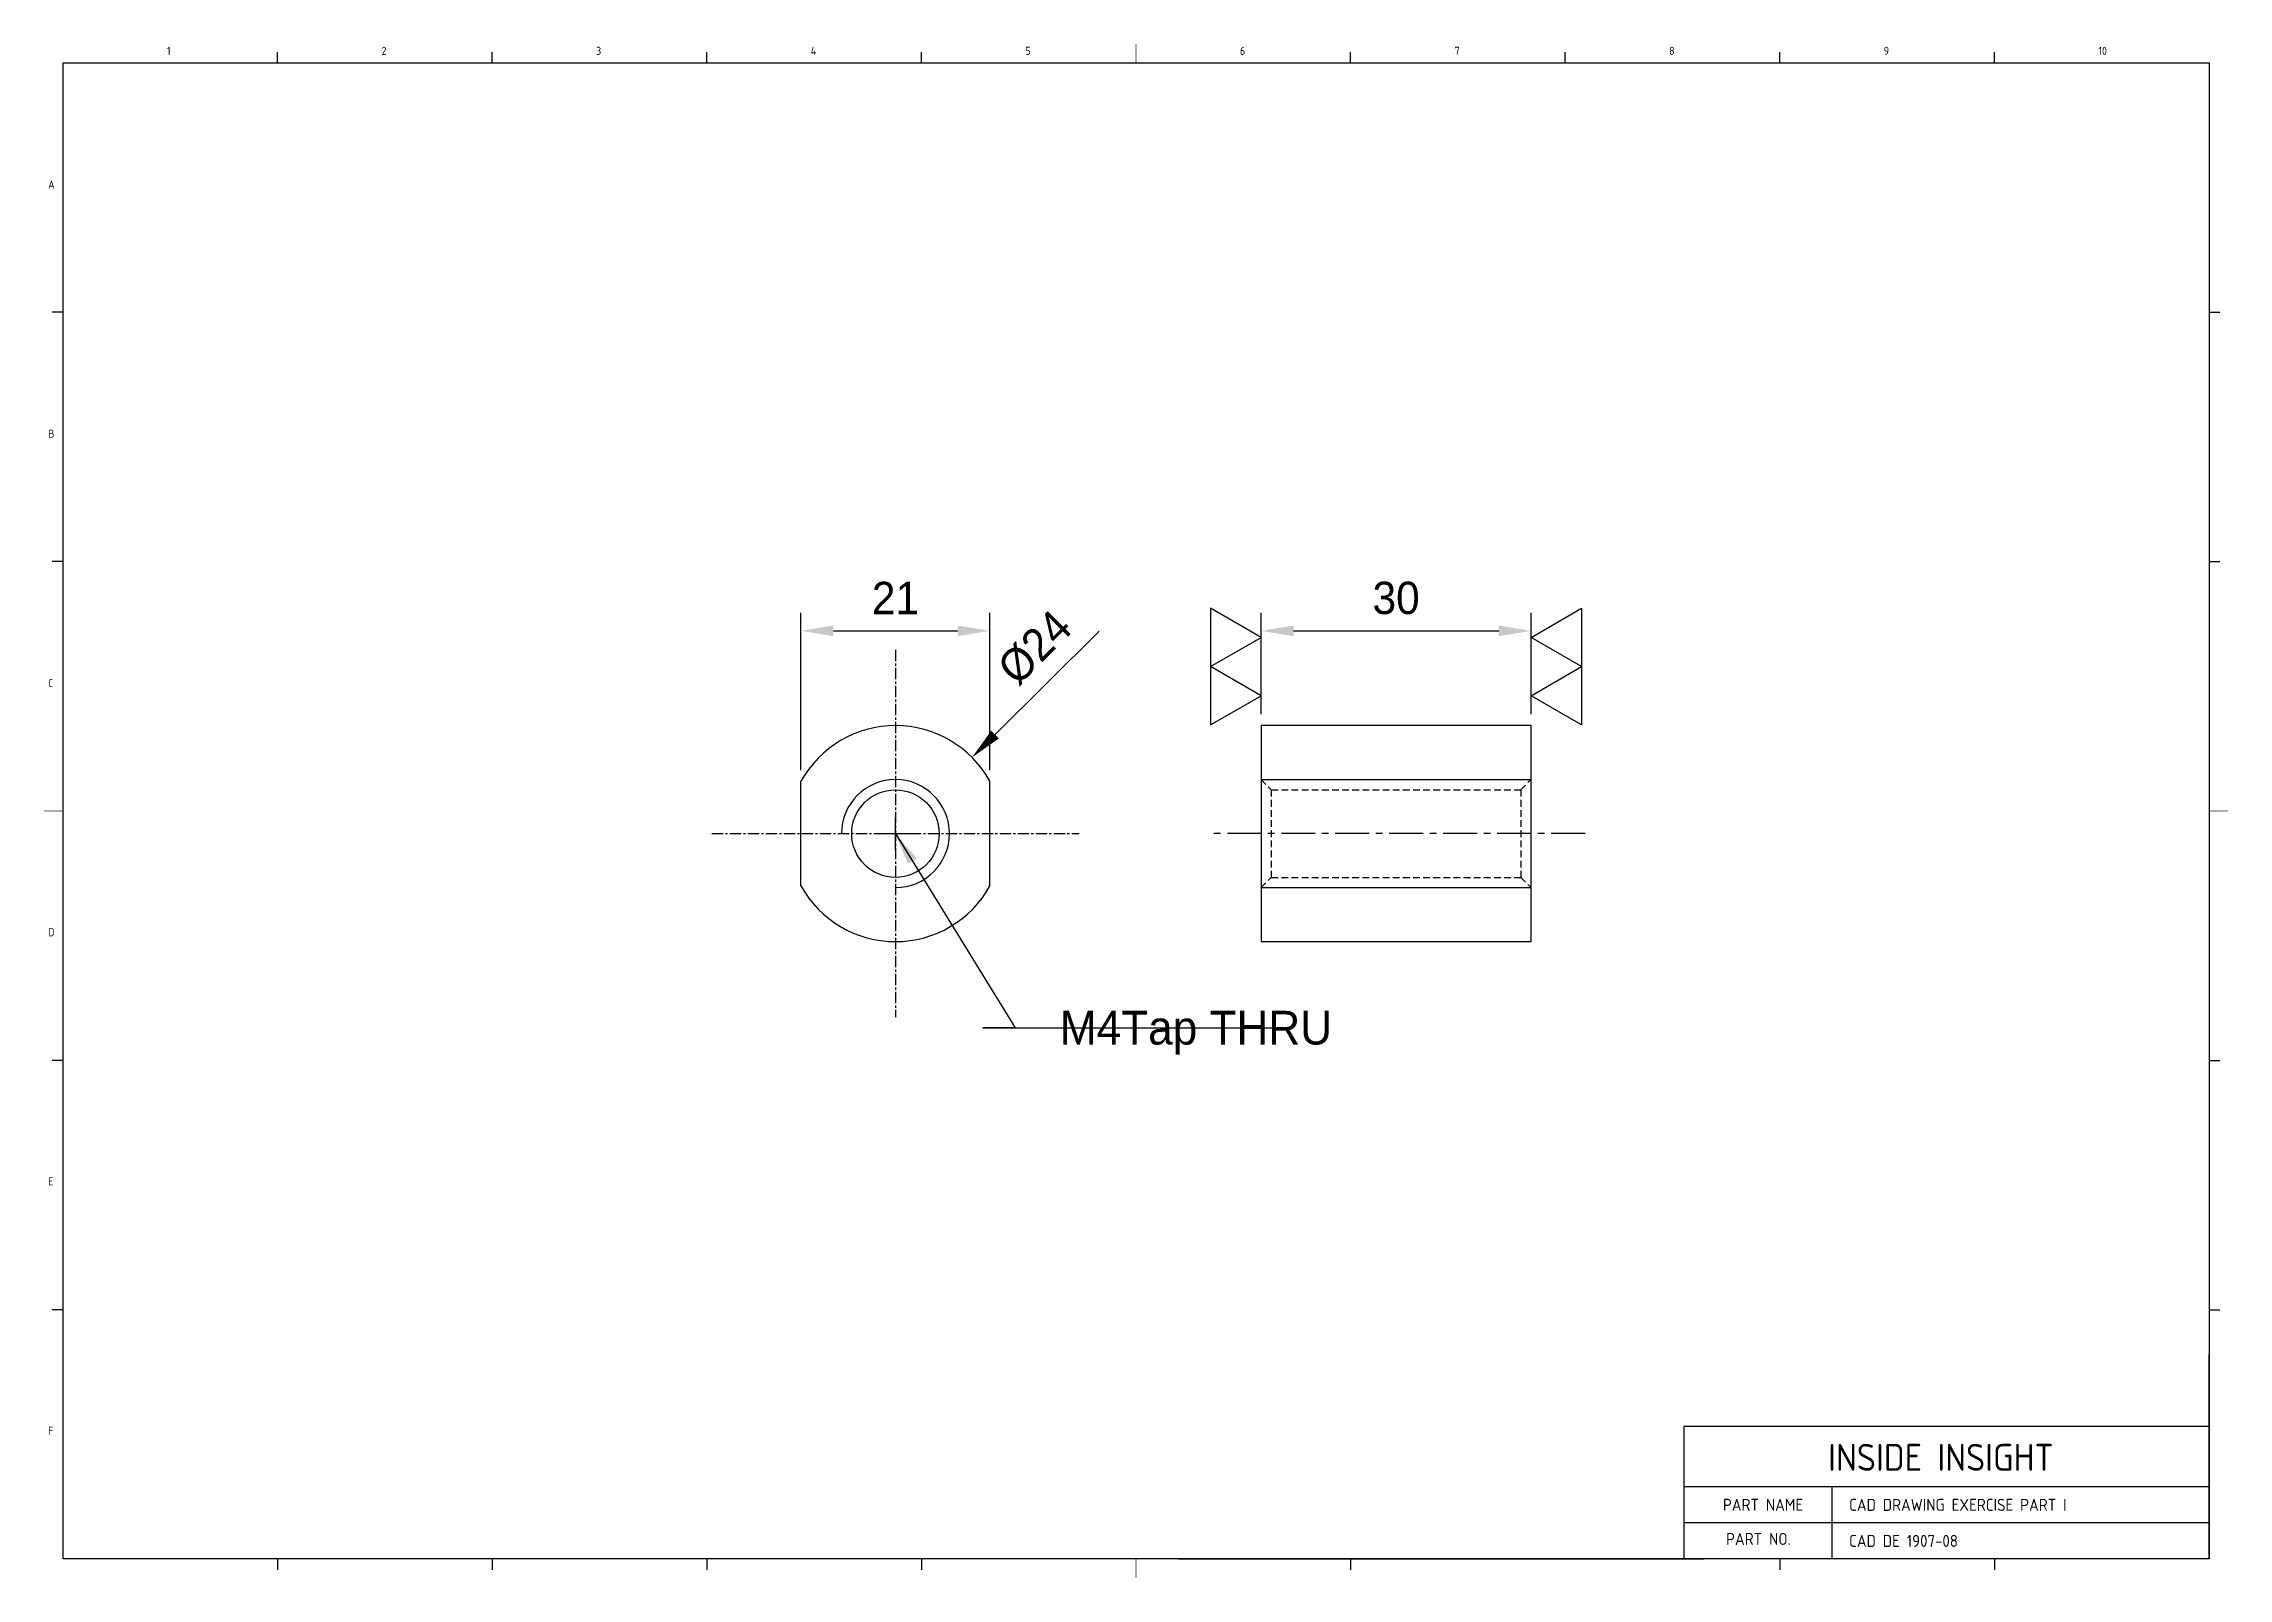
# Model space of a CAD drawing. Header units: inches. Extents: x 328 to 12229, y 132 to 477.
# Drawn here: x 3188.7 to 3431.5, y 136.8 to 307.3 of the extents above; entities that cross this region are included whole.
import ezdxf

# ---------------------------------------------------------------- set-up
doc = ezdxf.new("R2010")
doc.units = ezdxf.units.IN
doc.header["$MEASUREMENT"] = 0
for name, pattern in [('CENTER', [2, 1.25, -0.25, 0.25, -0.25]), ('D2', [11.2, 8, -0.8, 0.4, -0.8, 0.4, -0.8]), ('HIDDEN', [0.375, 0.25, -0.125])]:
    doc.linetypes.add(name, pattern=pattern)
for name, color, linetype in [('3', 3, 'D2'), ('CL', 1, 'CENTER'), ('HL', 2, 'HIDDEN'), ('RD', 1, 'Continuous')]:
    doc.layers.add(name, color=color, linetype=linetype)
doc.styles.add('A', font='GENISO', dxfattribs={"bigfont": 'WHGTXT'})
doc.styles.get("Standard").update_dxf_attribs({"font": 'gulim.ttc'})
doc.dimstyles.new('inside insight', dxfattribs={"dimscale": 20, "dimtxt": 0.18, "dimasz": 0.18, "dimexe": 0.1, "dimexo": 0.0625, "dimgap": 0.09, "dimtad": 1, "dimdec": 0, "dimzin": 0, "dimdsep": 46, "dimtxsty": 'Standard', "dimcen": 0.09, "dimclrd": 3, "dimclre": 3, "dimclrt": 2, "dimadec": 0, "dimazin": 0, "dimtfac": 1, "dimtdec": 0, "dimtofl": 0, "dimtmove": 0, "dimatfit": 3, "dimfxl": 0, "dimtolj": 1, "dimtzin": 0, "dimarcsym": 0})

msp = doc.modelspace()

# ---------------------------------------------------------------- texts
at = {"linetype": 'Continuous', "style": 'A'}
for s, p in [('CAD DRAWING EXERCISE PART I', (3389.367306, 144.321928)), ('CAD DE 1907-08', (3389.367306, 140.312428))]:
    msp.add_text(s, height=1.3365, dxfattribs=at).set_placement(p)
at = {"insert": (3301.652178, 199.878254), "char_height": 3.75, "attachment_point": 1}
msp.add_mtext('M4Tap THRU', dxfattribs=at)

# ---------------------------------------------------------------- blocks, each defined once
blk = doc.blocks.new('A$C20463301')
blk.add_lwpolyline([(2, 0), (12, 0), (12, 8), (2, 8)], close=True)
at = {"layer": 'CL'}
blk.add_line((14, 4), (0, 4), dxfattribs=at)
at = {"layer": 'HL'}
for p, q in [((2, 6), (2.379, 5.621)), ((11.621, 5.621), (12, 6)), ((2.379, 5.621), (2.379, 2.379)), ((2.379, 5.621), (11.621, 5.621)), ((11.621, 5.621), (11.621, 2.379)), ((2, 2), (2.379, 2.379)), ((2.379, 2.379), (11.621, 2.379)), ((11.621, 2.379), (12, 2))]:
    blk.add_line(p, q, dxfattribs=at)
at = {"layer": 'RD'}
for p, q in [((2, 6), (12, 6)), ((2, 2), (12, 2))]:
    blk.add_line(p, q, dxfattribs=at)
blk = doc.blocks.new('*D105')
at = {"color": 3, "lineweight": -2}
blk.add_line((3306.02, 242.06), (3294.45, 230.56), dxfattribs=at)
at = {"color": 3}
for p, q in [((3283.38, 217.77), (3283.38, 221.37)), ((3281.58, 219.57), (3285.18, 219.57))]:
    blk.add_line(p, q, dxfattribs=at)
blk.add_solid([(3294.02, 230.99), (3294.87, 230.14), (3291.89, 228.03)], dxfattribs=at)
at = {"layer": 'Defpoints', "color": 0}
for p in [(3291.89, 228.03), (3274.87, 211.11)]:
    blk.add_point(p, dxfattribs=at)
at = {"color": 2, "insert": (3298.88, 240.23), "char_height": 3.6, "attachment_point": 5, "rotation": 44.8108}
blk.add_mtext('\\A1;%%c24', dxfattribs=at)
blk = doc.blocks.new('*D106')
at = {"color": 3, "lineweight": -2}
for p, q in [((3324.02, 232.82), (3324.02, 244.09)), ((3354.02, 232.82), (3354.02, 244.09)), ((3327.62, 242.09), (3350.42, 242.09))]:
    blk.add_line(p, q, dxfattribs=at)
at = {"color": 3}
for points in [[(3327.62, 242.69), (3327.62, 241.49), (3324.02, 242.09)], [(3350.42, 241.49), (3350.42, 242.69), (3354.02, 242.09)]]:
    blk.add_solid(points, dxfattribs=at)
at = {"layer": 'Defpoints', "color": 0}
for p in [(3354.02, 242.09), (3324.02, 231.57), (3354.02, 231.57)]:
    blk.add_point(p, dxfattribs=at)
at = {"color": 2, "insert": (3339.02, 245.73), "char_height": 3.6, "attachment_point": 5}
blk.add_mtext('\\A1;30', dxfattribs=at)
blk = doc.blocks.new('*D107')
at = {"color": 3, "lineweight": -2}
for p, q in [((3272.88, 226.63), (3272.88, 244.09)), ((3293.88, 226.63), (3293.88, 244.09)), ((3276.48, 242.09), (3290.28, 242.09))]:
    blk.add_line(p, q, dxfattribs=at)
at = {"color": 3}
for points in [[(3276.48, 242.69), (3276.48, 241.49), (3272.88, 242.09)], [(3290.28, 241.49), (3290.28, 242.69), (3293.88, 242.09)]]:
    blk.add_solid(points, dxfattribs=at)
at = {"layer": 'Defpoints', "color": 0}
for p in [(3293.88, 242.09), (3272.88, 225.38), (3293.88, 225.38)]:
    blk.add_point(p, dxfattribs=at)
at = {"color": 2, "insert": (3283.38, 245.74), "char_height": 3.6, "attachment_point": 5}
blk.add_mtext('\\A1;21', dxfattribs=at)
blk = doc.blocks.new('INSIDE INSIGHT TITLE BLOCK')
at = {"linetype": 'Continuous'}
for p, q in [((721.37, 362.03), (1039.37, 362.03)), ((721.37, 140.43), (721.37, 362.03)), ((1039.37, 362.03), (1039.37, 140.43)), ((1039.37, 140.43), (721.37, 140.43))]:
    blk.add_line(p, q, dxfattribs=at)
at = {"layer": '3', "color": 3, "linetype": 'Continuous'}
for p, q in [((753.17, 362.03), (753.17, 363.63)), ((784.97, 362.03), (784.97, 363.63)), ((848.57, 362.03), (848.57, 363.63)), ((912.17, 362.03), (912.17, 363.63)), ((943.97, 362.03), (943.97, 363.63)), ((975.77, 362.03), (975.77, 363.63)), ((1007.57, 362.03), (1007.57, 363.63)), ((721.37, 325.11), (719.77, 325.11)), ((1039.37, 325.11), (1040.97, 325.11)), ((721.37, 288.19), (719.77, 288.19)), ((1039.37, 288.19), (1040.97, 288.19)), ((721.37, 214.27), (719.77, 214.27)), ((1039.37, 214.27), (1040.97, 214.27)), ((721.37, 177.35), (719.77, 177.35)), ((1039.37, 177.35), (1040.97, 177.35)), ((1039.37, 140.43), (1039.37, 170.72)), ((1039.37, 160.03), (961.55, 160.03)), ((961.55, 160.03), (961.55, 140.43)), ((1039.37, 151.12), (961.55, 151.12)), ((983.53, 140.43), (983.53, 151.12)), ((1039.37, 145.77), (961.55, 145.77)), ((753.17, 140.43), (753.17, 138.83)), ((784.97, 140.43), (784.97, 138.83)), ((816.77, 140.43), (816.77, 138.83)), ((848.57, 140.43), (848.57, 138.83)), ((886.68, 140.43), (964.49, 140.43)), ((912.17, 140.43), (912.17, 138.83)), ((975.77, 140.43), (975.77, 138.83))]:
    blk.add_line(p, q, dxfattribs=at)
at = {"layer": '3', "linetype": 'Continuous'}
blk.add_line((816.77, 362.03), (816.77, 363.63), dxfattribs=at)
at = {"layer": '3', "color": 3, "linetype": 'Continuous', "const_width": 0.12}
for points in [[(880.37, 362.03), (880.37, 364.83)], [(721.37, 251.23), (718.57, 251.23)], [(1039.37, 251.23), (1042.17, 251.23)], [(880.37, 140.43), (880.37, 137.63)]]:
    blk.add_lwpolyline(points, dxfattribs=at)
at = {"linetype": 'Continuous', "style": 'A'}
for s, height, p in [('1', 1.2, (736.77, 363.23)), ('2', 1.2, (768.57, 363.23)), ('3', 1.2, (800.37, 363.23)), ('4', 1.2, (832.17, 363.23)), ('5', 1.2, (863.97, 363.23)), ('6', 1.2, (895.77, 363.23)), ('7', 1.2, (927.57, 363.23)), ('8', 1.2, (959.37, 363.23)), ('9', 1.2, (991.17, 363.23)), ('10', 1.2, (1022.97, 363.23)), ('A', 1.2, (719.17, 343.43)), ('B', 1.2, (719.17, 306.51)), ('C', 1.2, (719.17, 269.59)), ('D', 1.2, (719.17, 232.67)), ('E', 1.2, (719.17, 195.75)), ('F', 1.2, (719.17, 158.83)), ('PART NAME', 1.782, (967.34, 147.56)), ('PART NO.', 1.782, (967.81, 142.51))]:
    blk.add_text(s, height=height, dxfattribs=at).set_placement(p)
at = {"insert": (982.94, 157.48), "char_height": 3.9942, "width": 47.99, "attachment_point": 1, "style": 'A'}
blk.add_mtext('INSIDE INSIGHT', dxfattribs=at)

# ---------------------------------------------------------------- dimensions: what is measured, and where the dimension line sits
for base, p1, p2, picture, middle in [((3293.879065, 242.086516), (3272.879065, 225.377558), (3293.879065, 225.377558), '*D107', (3283.379065, 245.735116)), ((3354.015872, 242.086516), (3324.015872, 231.568083), (3354.015872, 231.568083), '*D106', (3339.015872, 245.731516))]:
    dim = msp.add_linear_dim(base=base, p1=p1, p2=p2, dimstyle='inside insight')
    dim.commit()
    dim.dimension.update_dxf_attribs({"geometry": picture, "text_midpoint": middle})
dim = msp.add_diameter_dim_2p(p1=(3274.865816, 211.110861), p2=(3291.892314, 228.025304), dimstyle='inside insight')
dim.commit()
dim.dimension.update_dxf_attribs({"geometry": '*D105', "text_midpoint": (3298.877012, 240.233845)})

# ---------------------------------------------------------------- linework, layer by layer
for p, q in [((3272.879065, 213.758608), (3272.879065, 225.377558)), ((3293.879065, 213.758608), (3293.879065, 225.377558))]:
    msp.add_line(p, q)
for points in [[(3324.015872, 241.363478), (3318.404978, 244.60293), (3318.404978, 238.124026)], [(3354.015872, 241.363478), (3359.626767, 244.60293), (3359.626767, 238.124026)], [(3324.015872, 234.884575), (3318.404978, 238.124026), (3318.404978, 231.645123)], [(3354.015872, 234.884575), (3359.626767, 238.124026), (3359.626767, 231.645123)]]:
    msp.add_lwpolyline(points, close=True)
msp.add_circle((3283.379065, 219.568083), 4.863341)
for start, end in [(28.95502437, 151.04497563), (208.95502437, 331.04497563)]:
    msp.add_arc((3283.379065, 219.568083), 12, start, end)
at = {"layer": '3', "color": 3, "linetype": 'Continuous'}
msp.add_line((3405.512851, 138.975928), (3405.512851, 137.775928), dxfattribs=at)
at = {"layer": 'CL'}
for p, q in [((3283.379065, 239.968083), (3283.379065, 199.168083)), ((3262.979065, 219.568083), (3303.779065, 219.568083))]:
    msp.add_line(p, q, dxfattribs=at)
at = {"layer": 'RD'}
msp.add_arc((3283.379065, 219.568083), 6, 270, 180, dxfattribs=at)

# ---------------------------------------------------------------- block references
for name, p, xscale, yscale, zscale in [('INSIDE INSIGHT TITLE BLOCK', (2649.836389, 33.655477), 0.75, 0.75, 0.75), ('A$C20463301', (3318.015903, 207.56808), 3, 3, 3)]:
    msp.add_blockref(name, p, dxfattribs=dict(xscale=xscale, yscale=yscale, zscale=zscale))

msp.set_redraw_order([(e.dxf.handle, doc.entitydb.next_handle()) for e in msp.query("TEXT MTEXT ATTDEF DIMENSION ARC_DIMENSION")])  # texts and dimensions are drawn at this point

# ---------------------------------------------------------------- leaders
at = {"annotation_type": 0, "has_hookline": 1, "hookline_direction": 0, "text_width": 30.52875}
msp.add_leader([(3283.379065, 219.568083), (3296.683214, 198.003254), (3293.083214, 198.003254)], dimstyle='inside insight', dxfattribs=at)

doc.saveas('drawing.dxf')
